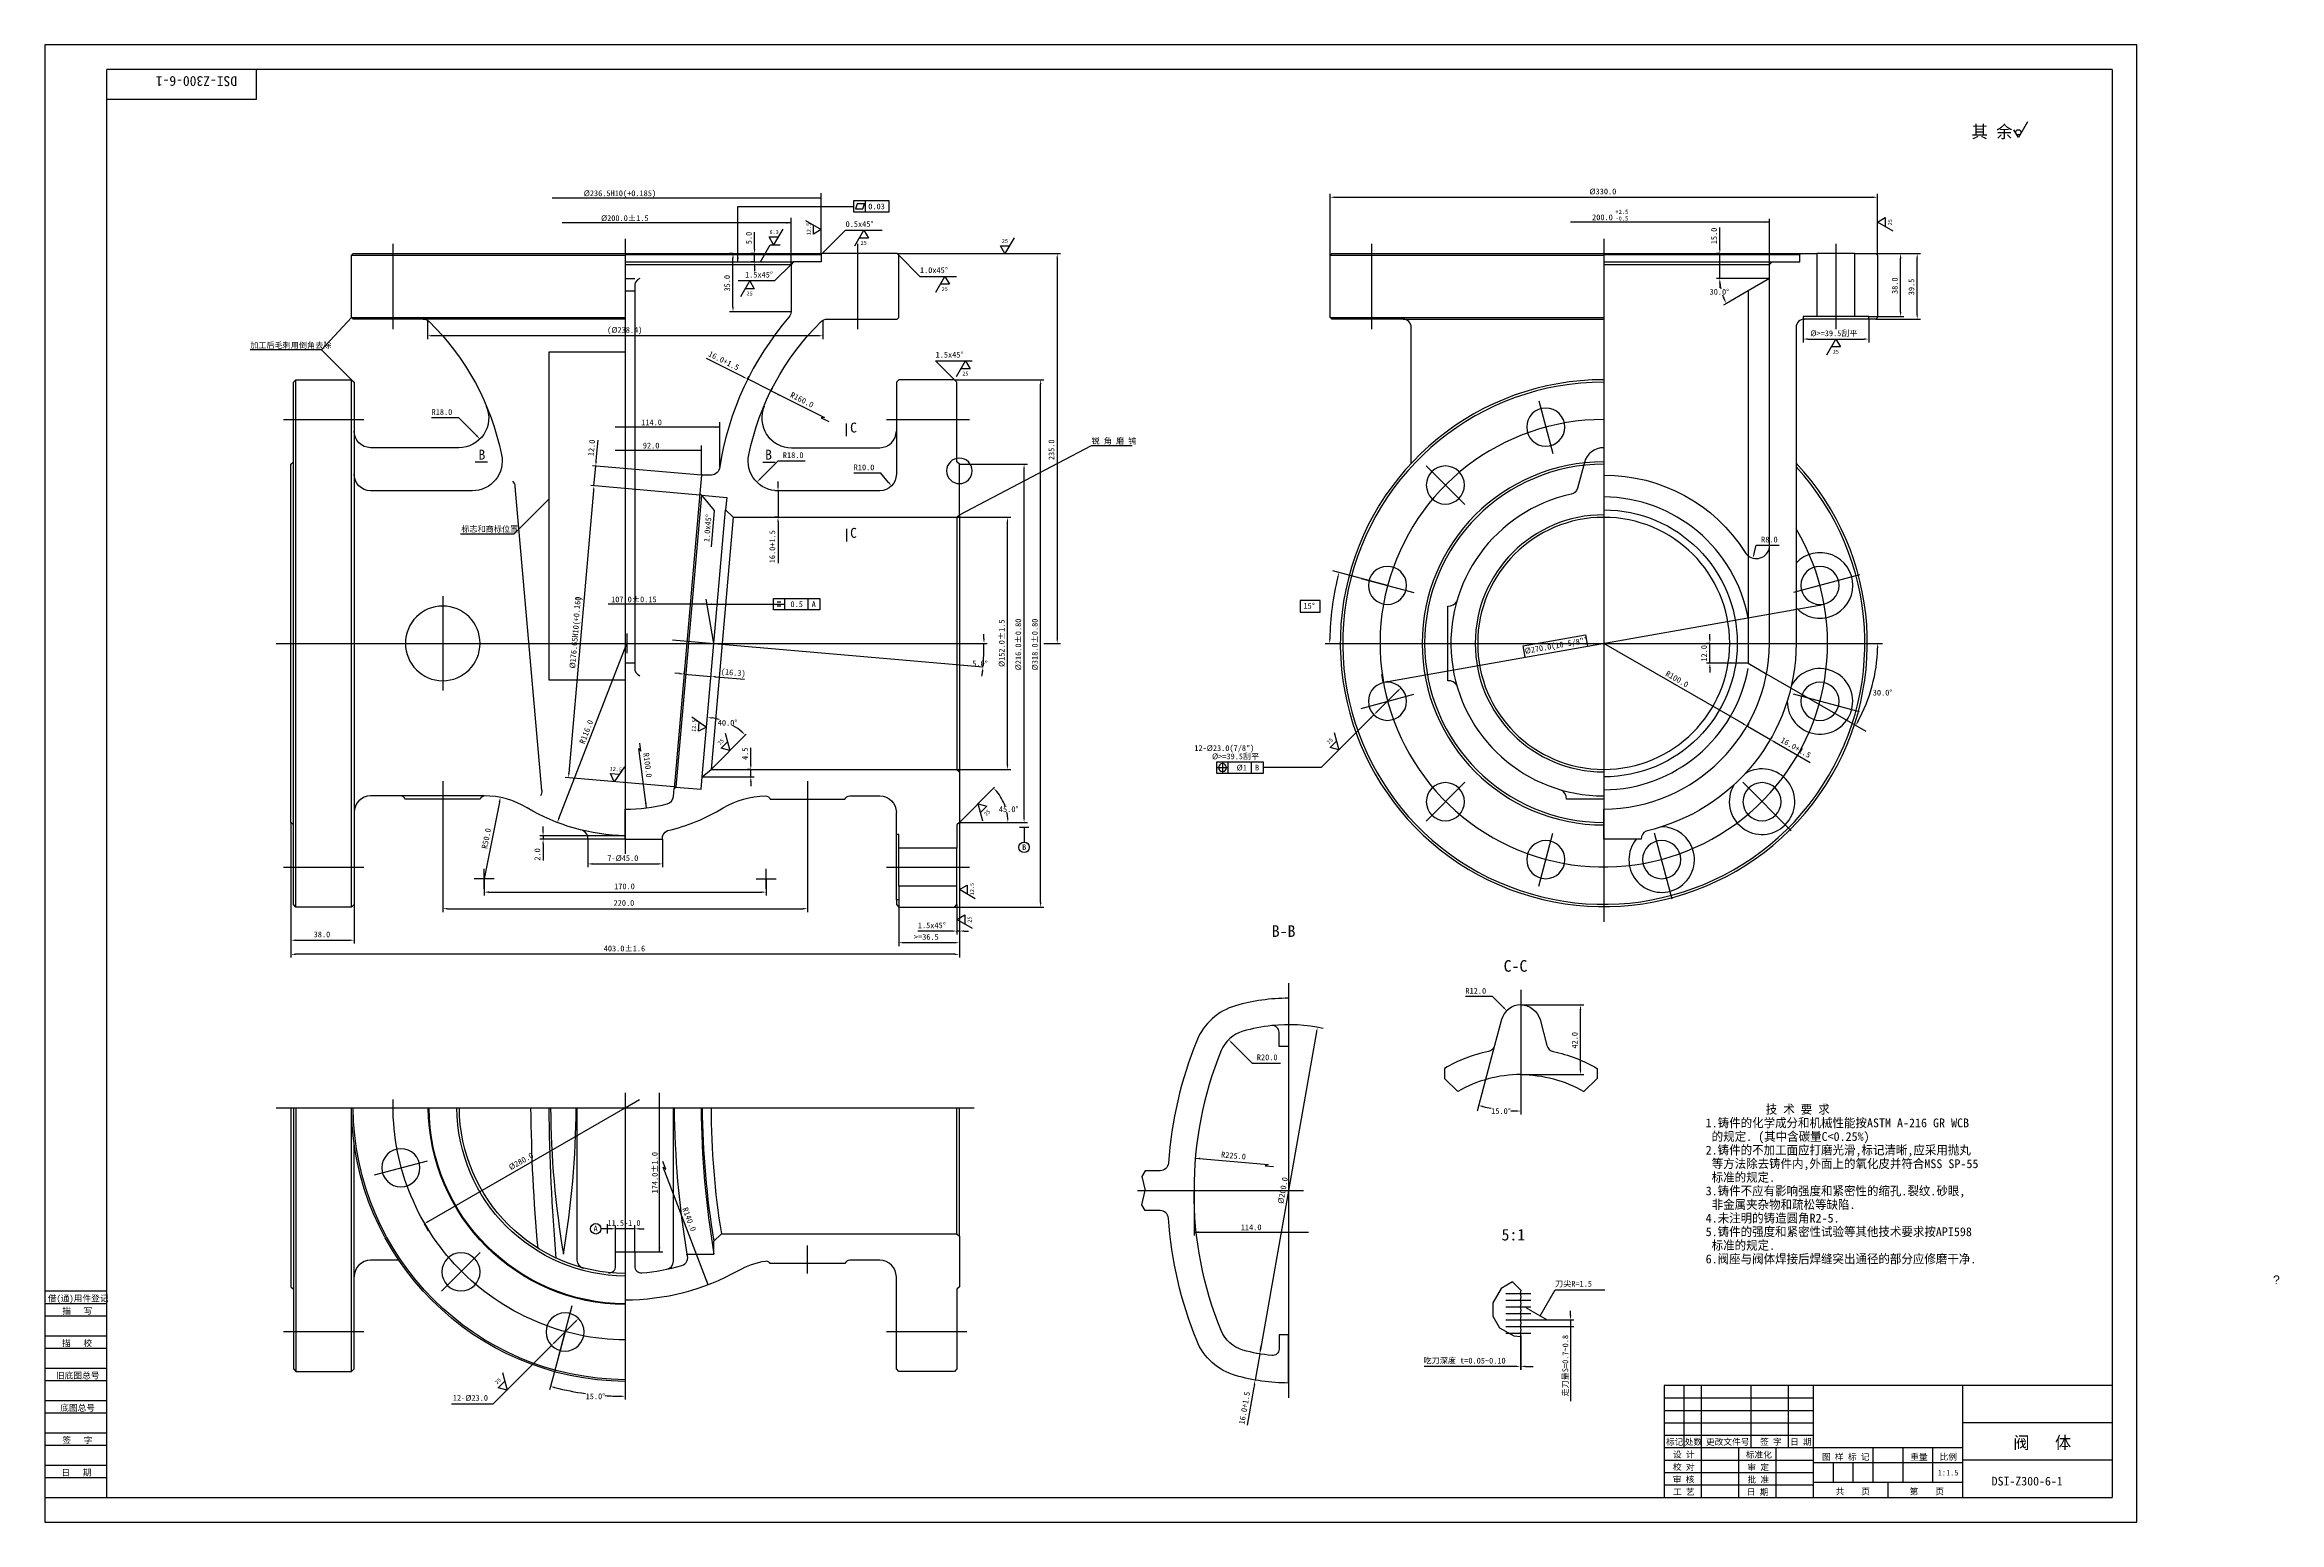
# Model space of a CAD drawing. Header units: metres. Extents: x 0 to 898, y 0 to 594.
import ezdxf

# ---------------------------------------------------------------- set-up
doc = ezdxf.new("R2010")
doc.units = ezdxf.units.M
for name, color, linetype in [('B', 3, 'Continuous'), ('C', 6, 'Continuous'), ('D', 1, 'Continuous'), ('E', 2, 'Continuous'), ('FL', 5, 'Continuous'), ('HA', 5, 'Continuous'), ('T', 7, 'Continuous'), ('TL', 4, 'Continuous')]:
    doc.layers.add(name, color=color, linetype=linetype)

# ---------------------------------------------------------------- blocks, each defined once
blk = doc.blocks.new('PIC5')
for points in [[(-6, 0), (6, 0)], [(2.1, 2.29), (-2.24, 2.29)], [(2.1, -2.35), (-2.34, -2.35)]]:
    blk.add_lwpolyline(points)
blk = doc.blocks.new('PIC20')
blk.add_lwpolyline([(-4.98, -3.04), (4.02, -3.04), (6.02, 2.96), (-2.98, 2.96)], close=True)
blk = doc.blocks.new('PIC1')
for points in [[(-6.4, 0), (6.24, 0)], [(0, 6.28), (0, -6.51)]]:
    blk.add_lwpolyline(points)
blk.add_lwpolyline([(-4.82, 0, 1), (4.82, 0, 1), (-4.82, 0, 1)], format="xyb")
blk = doc.blocks.new('TUKUN1')
at = {"layer": 'FL'}
for p, q in [((841, 594), (0, 594)), ((0, 594), (0, 0)), ((841, 0), (841, 594)), ((0, 83), (25, 83)), ((0, 75), (25, 75)), ((0, 70), (25, 70)), ((0, 62), (25, 62)), ((0, 57), (25, 57)), ((659, 30), (659, 55)), ((666, 10), (666, 55)), ((686, 30), (686, 55)), ((701, 30), (701, 55)), ((0, 49), (25, 49)), ((651, 50), (711, 50)), ((651, 45), (711, 45)), ((0, 44), (25, 44)), ((0, 36), (25, 36)), ((651, 40), (711, 40)), ((0, 31), (25, 31)), ((651, 35), (711, 35)), ((696, 10), (696, 30)), ((0, 23), (25, 23)), ((0, 18), (25, 18)), ((651, 25), (711, 25)), ((651, 20), (711, 20)), ((651, 15), (711, 15)), ((0, 0), (841, 0))]:
    blk.add_line(p, q, dxfattribs=at)
at = {"layer": 'TL'}
for p, q in [((831, 584), (25, 584)), ((25, 10), (25, 584)), ((85, 584), (85, 572)), ((831, 584), (831, 10)), ((85, 572), (25, 572)), ((0, 93), (25, 93)), ((0, 88), (25, 88)), ((831, 55), (651, 55)), ((651, 55), (651, 10)), ((711, 10), (711, 55)), ((771, 10), (771, 55)), ((831, 40), (771, 40)), ((771, 30), (651, 30)), ((681, 10), (681, 30)), ((735, 16), (735, 30)), ((747, 16), (747, 30)), ((759, 16), (759, 30)), ((711, 24), (771, 24)), ((719, 16), (719, 24)), ((727, 16), (727, 24)), ((831, 25), (771, 25)), ((0, 10), (831, 10)), ((771, 16), (711, 16)), ((741, 10), (741, 16))]:
    blk.add_line(p, q, dxfattribs=at)
at = {"layer": 'T'}
for s, p in [('借(通)用件登记', (1.26, 88.76)), ('描   写', (7.09, 83.76)), ('描   校', (6.98, 70.76)), ('旧底图总号', (4.52, 57.76)), ('底图总号', (6.25, 44.76)), ('签   字', (7.1, 31.76)), ('标记', (651.71, 31.07)), ('设 计', (654.5, 25.99)), ('处数', (659.22, 31.07)), ('更改文件号', (667.75, 31.07)), ('标准化', (683.77, 25.93)), ('签 字', (689.53, 31.07)), ('日 期', (701.57, 31.07)), ('图 样 标 记', (714.4, 25.04)), ('重量', (749.88, 25.04)), ('比例', (761.7, 25.04)), ('日   期', (6.72, 18.76)), ('校 对', (654.48, 20.99)), ('审 核', (654.41, 15.99)), ('批 准', (684.46, 15.93)), ('审 定', (684.39, 20.93)), ('工 艺', (654.52, 10.99)), ('日 期', (684.18, 10.93)), ('共    页', (719.91, 11.13)), ('第    页', (749.62, 11.13))]:
    blk.add_text(s, height=2.5, dxfattribs=at).set_placement(p)

msp = doc.modelspace()

# ---------------------------------------------------------------- linework, layer by layer
at = {"layer": 'B'}
for points in [[(626.67, 432, 0.34), (618.94, 426.07), (616.15, 415.66, -0.28), (613.64, 413.27, 0.9), (626.67, 292, 0.9)], [(684.67, 388.59, 0.63), (693.33, 392.75, 0.63)], [(567.74, 336.33, 0.27), (564, 338.33), (564, 368.33, 0.27), (567.74, 370.33, 0.27)], [(626.67, 290.67), (611.67, 290.67, 0.27), (609.67, 294.4, 0.27)]]:
    msp.add_lwpolyline(points, format="xyb", dxfattribs=at)
at = {"layer": 'C'}
for p, q in [((140, 514), (140, 479.67)), ((233.33, 516), (233.33, 268.67)), ((326.67, 514), (326.67, 479.67)), ((533.33, 514), (533.33, 479.67)), ((626.67, 516), (626.67, 241.33)), ((96, 443.33), (128.33, 443.33)), ((338.33, 443.33), (371.67, 443.33)), ((160, 372.33), (160, 334.33)), ((93, 353.33), (373.67, 353.33)), ((514.67, 353.33), (738.67, 353.33)), ((160, 298), (160, 286.67)), ((306.67, 298), (306.67, 286.67)), ((96, 263.33), (128.33, 263.33)), ((176.67, 254.67), (176.67, 262.67)), ((290, 254.67), (290, 262.67)), ((338.33, 263.33), (371.67, 263.33)), ((180.67, 258.67), (172.67, 258.67)), ((286, 258.67), (294, 258.67)), ((500, 216.67), (500, 50)), ((593.33, 214), (593.33, 180)), ((233.33, 172.67), (233.33, 50.67)), ((93, 166.67), (373.67, 166.67)), ((439.33, 133.33), (445.33, 133.33)), ((445.33, 133.33), (506, 133.33)), ((306.67, 100), (306.67, 111.33)), ((96, 76.67), (128.33, 76.67)), ((338.33, 76.67), (370.67, 76.67))]:
    msp.add_line(p, q, dxfattribs=at)
for points in [[(720, 514), (720, 479.67)], [(600.53, 450.89), (606.22, 429.64)], [(555.25, 424.75), (570.81, 409.19)], [(529.11, 379.47), (550.36, 373.78)], [(729.54, 380.9), (702.97, 373.78)], [(229.99, 353.33), (237.99, 353.33)], [(233.99, 357.33), (233.99, 349.33)], [(252.4, 354.79), (269, 353.33)], [(529.11, 327.19), (550.36, 332.89)], [(729.54, 325.77), (702.97, 332.89)], [(555.25, 281.92), (570.81, 297.47)], [(701.97, 278.03), (682.53, 297.47)], [(600.53, 255.77), (606.22, 277.03)], [(654.23, 250.46), (647.11, 277.03)], [(132.56, 139.66), (153.81, 145.36)], [(159.56, 92.89), (175.11, 108.45)], [(587.33, 92), (597.33, 92)], [(206.33, 65.89), (212.02, 87.14)], [(587.33, 89.33), (597.33, 89.33)], [(587.33, 86.67), (597.33, 86.67)], [(587.33, 84), (597.33, 84)], [(587.33, 81.33), (597.33, 81.33)], [(587.33, 78.67), (597.33, 78.67)], [(587.33, 76), (597.33, 76)]]:
    msp.add_lwpolyline(points, dxfattribs=at)
for points in [[(626.67, 443.33, 3.78), (704, 399.37, 3.78)], [(233.33, 73.33, -0.42), (140.06, 169.92, -0.42)]]:
    msp.add_lwpolyline(points, format="xyb", dxfattribs=at)
at = {"layer": 'D'}
for p, q in [((793.33, 556.67), (791.51, 559.82)), ((796.98, 562.98), (793.33, 556.67)), ((312.17, 532.33), (204, 532.33)), ((325.26, 526.67), (325.26, 531.33)), ((325.26, 531.33), (339.26, 531.33)), ((329.93, 526.67), (329.93, 531.33)), ((339.26, 531.33), (339.26, 526.67)), ((516.67, 509.33), (516.67, 534)), ((518.53, 532.67), (734.8, 532.67)), ((736.67, 509.33), (736.67, 534)), ((300, 522.33), (208, 522.33)), ((278.67, 506.67), (278.67, 529)), ((278.67, 529), (325.26, 529)), ((305.86, 523.31), (312.17, 519.67)), ((309.01, 517.85), (309.01, 521.49)), ((339.26, 526.67), (325.26, 526.67)), ((693.33, 522.67), (613.33, 522.67)), ((736.67, 522.67), (739.82, 524.49)), ((742.98, 519.02), (736.67, 522.67)), ((739.82, 524.49), (739.82, 520.85)), ((285.33, 513.73), (285.33, 518.68)), ((285.33, 511.87), (285.33, 513.73)), ((293, 513.59), (291.18, 516.75)), ((291.18, 516.75), (294.82, 516.75)), ((296.64, 519.9), (293, 513.59)), ((312.17, 519.67), (309.01, 517.85)), ((325.62, 513.12), (329.26, 519.43)), ((331.08, 516.27), (327.44, 516.27)), ((329.26, 519.43), (331.08, 516.27)), ((386, 510), (384.18, 513.15)), ((384.18, 513.15), (387.82, 513.15)), ((389.64, 516.31), (386, 510)), ((673.33, 513.73), (673.33, 520.46)), ((673.33, 511.87), (673.33, 513.73)), ((276.67, 510), (275.33, 510)), ((276.67, 488.53), (276.67, 508.13)), ((285.33, 510), (284, 510)), ((285.33, 506.67), (284, 506.67)), ((285.33, 506.67), (285.33, 510)), ((285.33, 504.8), (285.33, 502.93)), ((342.67, 510), (408.33, 510)), ((407, 508.13), (407, 355.2)), ((673.33, 510), (672, 510)), ((673.33, 500), (673.33, 510)), ((736, 510), (747.33, 510)), ((736, 510), (754, 510)), ((746, 486.53), (746, 508.13)), ((752.67, 485.53), (752.67, 508.13)), ((279.76, 492.76), (283.4, 499.07)), ((285.22, 495.91), (281.58, 495.91)), ((283.4, 499.07), (285.22, 495.91)), ((358.18, 494.54), (361.82, 500.85)), ((363.64, 497.69), (360, 497.69)), ((361.82, 500.85), (363.64, 497.69)), ((673.33, 500), (671.96, 500)), ((673.33, 500), (672, 500)), ((673.33, 498.13), (673.33, 496.27)), ((300, 486.67), (275.33, 486.67)), ((676.01, 490), (674.82, 489.31)), ((153.86, 483.22), (153.86, 475.67)), ((310.94, 477), (155.72, 477)), ((312.81, 483.22), (312.81, 475.67)), ((706.83, 483.67), (706.83, 474.33)), ((733.17, 484.67), (747.33, 484.67)), ((733.17, 483.67), (733.17, 474.33)), ((736, 483.67), (754, 483.67)), ((279.13, 461.29), (265.96, 467.87)), ((708.7, 475.67), (731.3, 475.67)), ((716.36, 469.36), (720, 475.67)), ((721.82, 472.51), (718.18, 472.51)), ((720, 475.67), (721.82, 472.51)), ((280.8, 460.45), (279.13, 461.29)), ((282.47, 459.62), (283.07, 460.81)), ((292.01, 454.84), (282.47, 459.62)), ((365.67, 459.33), (401.67, 459.33)), ((366.48, 460.57), (370.12, 466.88)), ((371.95, 463.72), (368.3, 463.72)), ((370.12, 466.88), (371.95, 463.72)), ((292.01, 454.84), (292.61, 456.04)), ((292.01, 454.84), (313.48, 444.11)), ((293.68, 454.01), (295.35, 453.17)), ((400.33, 249.2), (400.33, 457.47)), ((164.58, 444), (155.52, 444)), ((166.45, 444), (164.58, 444)), ((173.61, 436.83), (166.45, 444)), ((271.33, 440.24), (229.33, 440.24)), ((313.48, 444.11), (312.15, 444.03)), ((312.15, 444.03), (315.13, 442.54)), ((221.82, 428.35), (222.41, 435.05)), ((264, 420.91), (220.17, 424.74)), ((220.8, 416.66), (221.5, 424.63)), ((221.66, 426.49), (221.82, 428.35)), ((264, 430.91), (229.33, 430.91)), ((287.62, 419.5), (294.78, 426.67)), ((294.78, 426.67), (296.65, 426.67)), ((296.65, 426.67), (305.71, 426.67)), ((367.67, 425.33), (395, 425.33)), ((393.67, 283.2), (393.67, 423.47)), ((220.64, 414.8), (210.7, 301.2)), ((263.3, 412.94), (219.47, 416.77)), ((263.3, 412.94), (219.47, 416.77)), ((220.64, 414.8), (220.47, 412.94)), ((294.78, 414.67), (293.45, 414.67)), ((294.78, 416.53), (294.78, 418.4)), ((294.78, 414.67), (294.78, 404)), ((334.26, 421.76), (325.2, 421.76)), ((336.13, 421.76), (334.26, 421.76)), ((339.19, 418.06), (336.13, 421.76)), ((294.78, 404), (293.45, 404)), ((294.78, 402.13), (294.78, 400.27)), ((294.78, 400.27), (294.78, 385.54)), ((366.67, 404), (388.33, 404)), ((387, 304.53), (387, 402.13)), ((687.1, 389.41), (688, 392.75)), ((688, 392.75), (689.87, 392.75)), ((689.87, 392.75), (697.15, 392.75)), ((266.22, 369.09), (226.55, 369.09)), ((266.22, 369.09), (268.55, 369.09)), ((268.55, 369.09), (292.89, 369.09)), ((292.89, 366.76), (292.89, 371.42)), ((292.89, 371.42), (311.55, 371.42)), ((297.55, 366.76), (297.55, 371.42)), ((306.89, 366.76), (306.89, 371.42)), ((311.55, 371.42), (311.55, 366.76)), ((539.87, 338.03), (713.46, 368.64)), ((311.55, 366.76), (292.89, 366.76)), ((206.7, 282.97), (233.99, 353.33)), ((373.67, 353.33), (378.89, 353.33)), ((401.67, 353.33), (408.33, 353.33)), ((682.79, 320.93), (626.67, 353.33)), ((669.33, 353.33), (668, 353.33)), ((669.33, 355.2), (669.33, 357.07)), ((669.33, 345.33), (669.33, 353.33)), ((257.01, 341), (257.12, 342.33)), ((267.84, 340.05), (267.95, 341.38)), ((684.67, 345.33), (668, 345.33)), ((669.33, 343.47), (669.33, 341.6)), ((255.15, 341.16), (253.29, 341.32)), ((257.01, 341), (267.84, 340.05)), ((269.7, 339.89), (271.56, 339.73)), ((271.56, 339.73), (281.25, 338.88)), ((543.83, 334.14), (535.63, 325.94)), ((260.08, 323.77), (266.05, 319.59)), ((534.31, 324.62), (513.1, 303.41)), ((262.75, 318.05), (263.06, 321.68)), ((266.05, 319.59), (262.75, 318.05)), ((273.49, 317.25), (275.37, 310.21)), ((518.28, 317.51), (520.17, 310.48)), ((682.79, 320.93), (681.17, 321.87)), ((684.4, 320), (685.07, 321.15)), ((684.4, 320), (693.64, 314.67)), ((693.64, 314.67), (694.31, 315.82)), ((241.85, 287.21), (238.78, 311.02)), ((238.78, 311.02), (239.59, 309.96)), ((239.59, 309.96), (239.17, 313.26)), ((271.85, 311.15), (274.43, 313.73)), ((275.37, 310.21), (271.85, 311.15)), ((283.83, 306.4), (283.83, 311.35)), ((283.83, 304.53), (283.83, 306.4)), ((471.1, 301.07), (471.1, 305.74)), ((471.1, 305.74), (489.77, 305.74)), ((475.77, 301.07), (475.77, 305.74)), ((485.1, 301.07), (485.1, 305.74)), ((489.77, 305.74), (489.77, 301.07)), ((516.65, 311.42), (519.23, 313.99)), ((520.17, 310.48), (516.65, 311.42)), ((695.26, 313.73), (696.87, 312.8)), ((696.87, 312.8), (709.63, 305.44)), ((253.04, 295.62), (209.21, 299.46)), ((228.91, 297.73), (227.37, 301.03)), ((227.37, 301.03), (231, 300.72)), ((233.09, 303.7), (228.91, 297.73)), ((264.3, 299.67), (285.16, 299.67)), ((283.83, 302.67), (282.5, 302.67)), ((283.83, 299.67), (283.83, 302.67)), ((283.83, 297.8), (283.83, 295.93)), ((366.67, 302.67), (388.33, 302.67)), ((489.77, 301.07), (471.1, 301.07)), ((513.1, 303.41), (489.77, 303.41)), ((160, 290.67), (160, 245.33)), ((182.78, 289.53), (176.67, 258.67)), ((306.67, 290.67), (306.67, 245.33)), ((377.09, 281.84), (375.21, 288.88)), ((375.21, 288.88), (378.73, 287.93)), ((378.73, 287.93), (376.15, 285.36)), ((99, 281.33), (99, 232.67)), ((99, 281.33), (99, 227)), ((200.33, 277.87), (200.33, 279.73)), ((367.67, 281.33), (367.67, 236.33)), ((367.67, 281.33), (367.67, 231.67)), ((367.67, 281.33), (367.67, 227)), ((367.67, 281.33), (395, 281.33)), ((233.33, 276), (199, 276)), ((218.33, 274.67), (199, 274.67)), ((200.33, 276), (200.33, 274.67)), ((200.33, 272.8), (200.33, 270.93)), ((200.33, 270.93), (200.33, 265.98)), ((218.33, 274.67), (218.33, 263.33)), ((248.33, 274.67), (248.33, 263.33)), ((220.2, 264.67), (246.47, 264.67)), ((176.67, 258.67), (176.67, 252)), ((178.53, 253.33), (288.13, 253.33)), ((290, 258.67), (290, 252)), ((367.67, 254.33), (370.82, 256.15)), ((373.98, 250.69), (367.67, 254.33)), ((370.82, 256.15), (370.82, 252.51)), ((124.33, 248.33), (124.33, 232.67)), ((161.87, 246.67), (304.8, 246.67)), ((343.33, 250.17), (343.33, 231.67)), ((365.67, 247.33), (401.67, 247.33)), ((366.67, 248.33), (366.67, 236.33)), ((366.67, 242.33), (369.82, 244.15)), ((369.82, 244.15), (369.82, 240.51)), ((100.87, 234), (122.47, 234)), ((362.93, 237.67), (350.98, 237.67)), ((364.8, 237.67), (362.93, 237.67)), ((372.98, 238.69), (366.67, 242.33)), ((367.67, 237.67), (366.67, 237.67)), ((369.53, 237.67), (371.4, 237.67)), ((365.8, 228.33), (100.87, 228.33)), ((365.8, 233), (345.2, 233)), ((580.15, 211.31), (571.09, 211.31)), ((582.02, 211.31), (580.15, 211.31)), ((586.36, 206.98), (582.02, 211.31)), ((593.33, 208), (618.67, 208)), ((617.33, 181.87), (617.33, 206.13)), ((477.21, 192.71), (485.32, 184.61)), ((511.25, 197.15), (488.75, 69.52)), ((582.82, 191.66), (575.74, 165.26)), ((485.32, 184.61), (487.18, 184.61)), ((487.18, 184.61), (496.69, 184.61)), ((593.33, 180), (593.33, 165.33)), ((593.33, 180), (618.67, 180)), ((247.17, 108.67), (247.17, 172.67)), ((154.12, 120.93), (233.33, 166.67)), ((593.33, 165.33), (593.33, 164)), ((249.63, 141.98), (248.44, 145.1)), ((462.57, 146.41), (491.79, 143.85)), ((491.79, 143.85), (490.58, 143.29)), ((266.71, 95.51), (248.59, 142.82)), ((248.59, 142.82), (249.63, 141.98)), ((490.58, 143.29), (493.9, 143)), ((227.63, 118), (225.77, 118)), ((229.5, 108.67), (229.5, 119.33)), ((237.17, 118), (229.5, 118)), ((237.17, 108.67), (237.17, 119.33)), ((239.03, 118), (240.9, 118)), ((462, 116.67), (508, 116.67)), ((596.38, 85.73), (604, 81.33)), ((597.33, 81.33), (614.67, 81.33)), ((604, 81.33), (605.87, 81.33)), ((605.87, 81.33), (605.93, 81.33)), ((613.33, 83.2), (613.33, 85.07)), ((613.33, 81.33), (613.33, 78.67)), ((205.08, 72.41), (213.28, 80.61)), ((593.15, 76), (593.15, 61.33)), ((593.33, 74.67), (593.33, 61.33)), ((597.33, 78.67), (614.67, 78.67)), ((613.33, 76.8), (613.33, 74.93)), ((613.33, 74.93), (613.33, 74.87)), ((488.42, 67.68), (486.57, 57.17)), ((488.42, 67.68), (487.11, 67.91)), ((488.75, 69.52), (489.07, 71.36)), ((182.32, 54.12), (184.9, 56.7)), ((185.84, 53.18), (182.32, 54.12)), ((183.96, 60.22), (185.84, 53.18)), ((203.31, 54.62), (202.96, 53.32)), ((486.57, 57.17), (485.26, 57.41)), ((486.25, 55.34), (485.92, 53.5)), ((589.15, 62.67), (554.55, 62.67)), ((591.29, 62.67), (589.15, 62.67)), ((591.29, 62.67), (589.42, 62.67)), ((593.15, 62.67), (593.33, 62.67)), ((595.2, 62.67), (597.07, 62.67)), ((597.07, 62.67), (598.35, 62.67)), ((233.33, 50.67), (233.33, 49.33)), ((485.92, 53.5), (483.37, 39))]:
    msp.add_line(p, q, dxfattribs=at)
for points in [[(312.17, 509.67), (312.17, 534.33)], [(300, 505.67), (300, 524.33)], [(693.33, 500), (693.33, 524)], [(287.67, 506.67), (291.67, 513.59), (295.67, 513.59)], [(312.5, 510), (321.93, 519.43), (336.59, 519.43)], [(300, 505.67), (293.4, 499.07), (278.73, 499.07)], [(343.33, 509.33), (351.82, 500.85), (366.49, 500.85)], [(693.33, 500), (673.33, 500)], [(684.67, 495), (676.01, 490)], [(123.33, 484.33), (111.33, 471.33)], [(123.33, 459.33), (111.33, 471.33), (82.54, 471.33)], [(365.67, 459.33), (358.12, 466.88), (372.79, 466.88)], [(271.33, 424.24), (271.33, 442.24)], [(322.33, 436.67), (322.33, 441.67)], [(264, 420.91), (264, 432.91)], [(367.67, 405), (420.79, 432.88), (437.12, 432.88)], [(178, 426.24), (173, 426.24)], [(288.67, 426.24), (293.67, 426.24)], [(202.67, 411.33), (188.52, 397.19), (167.2, 397.19)], [(263.97, 412.88), (269.11, 406.75), (267.83, 392.14)], [(322.33, 399.33), (322.33, 394.33)], [(539.73, 376.63), (517.84, 382.49)], [(269, 353.33), (265.87, 371.06)], [(504.67, 365.91), (512.67, 365.91), (512.67, 370.58), (504.67, 370.58), (504.67, 365.91)], [(269, 353.33), (377.25, 343.86)], [(595.15, 347.78), (594.34, 352.37), (619.29, 356.77), (620.1, 352.18)], [(692.18, 340.99), (732.02, 317.99)], [(267.83, 302.67), (281.97, 316.81)], [(367.67, 281.33), (381.81, 295.48)], [(367.67, 281.33), (387.67, 281.33)], [(395.53, 279.33), (391.8, 279.33)], [(393.67, 279.33), (393.67, 273.43)], [(233.33, 166.67), (239.11, 170)], [(462, 133.33), (462, 115.33)], [(226.17, 118), (223.6, 118)], [(226.17, 116.13), (226.17, 119.87)], [(237.17, 108.67), (248.5, 108.67)], [(601.11, 83), (607.11, 93.39), (627.11, 93.39)], [(209.18, 76.51), (203.31, 54.62)], [(613.33, 78.67), (613.33, 48.67)], [(203.76, 71.09), (180.19, 47.52), (163.52, 47.52)]]:
    msp.add_lwpolyline(points, dxfattribs=at)
for points in [[(538.03, 337.7, -0.01), (537.54, 340.81, -0.01)], [(513.86, 198.54, 0.08), (493.23, 199.66, 0.08)], [(152.5, 120, 0.01), (154.18, 117.21, 0.01)]]:
    msp.add_lwpolyline(points, format="xyb", dxfattribs=at)
for centre, radius in [((793.33, 558.77), 1.05), ((393.67, 271.33), 2.1), ((221.5, 118), 2.1)]:
    msp.add_circle(centre, radius, dxfattribs=at)
for centre, radius, start, end in [((693.33, 500), 20.04, 185.34, 191.82), ((693.33, 500), 20.04, 199.1, 204.66), ((626.67, 353.33), 110.13, 165.97, 179.03), ((269, 353.33), 108.56, 355, 0), ((269, 353.33), 108.56, 0.99, 1.97), ((670.81, 353.33), 66, 331.62, 358.38), ((269, 353.33), 108.56, 353.03, 354.01), ((264.25, 299.09), 24.59, 73.66, 80.65), ((264.25, 299.09), 24.59, 49.35, 59.3), ((367.67, 281.33), 19.52, 19.64, 39.52), ((367.67, 281.33), 19.52, 5.48, 12.15), ((593.33, 230.91), 65.58, 256.63, 259.5), ((593.33, 230.91), 65.58, 266.46, 268.37), ((233.33, 166.67), 116.01, 255.92, 262.1), ((233.33, 166.67), 116.01, 266.02, 269.08)]:
    msp.add_arc(centre, radius, start, end, dxfattribs=at)
for points in [[(310.25, 532.03), (312.17, 532.33), (310.25, 532.64)], [(518.53, 532.98), (518.53, 532.36), (516.67, 532.67)], [(734.8, 532.98), (734.8, 532.36), (736.67, 532.67)], [(298.08, 522.03), (300, 522.33), (298.08, 522.64)], [(691.41, 522.36), (693.33, 522.67), (691.41, 522.97)], [(276.36, 508.13), (276.98, 508.13), (276.67, 510)], [(278.36, 508.53), (278.98, 508.53), (278.67, 506.67)], [(285.02, 511.87), (285.64, 511.87), (285.33, 510)], [(285.02, 504.8), (285.64, 504.8), (285.33, 506.67)], [(406.69, 508.13), (407.31, 508.13), (407, 510)], [(673.02, 511.87), (673.64, 511.87), (673.33, 510)], [(745.69, 508.13), (746.31, 508.13), (746, 510)], [(752.36, 508.13), (752.98, 508.13), (752.67, 510)], [(673.02, 498.13), (673.64, 498.13), (673.33, 500)], [(673.07, 498.12), (673.69, 498.15), (673.29, 500)], [(276.36, 488.53), (276.98, 488.53), (276.67, 486.67)], [(675.39, 491.78), (674.84, 491.49), (675.97, 489.98)], [(745.69, 486.53), (746.31, 486.53), (746, 484.67)], [(752.36, 485.53), (752.98, 485.53), (752.67, 483.67)], [(155.72, 477.31), (155.72, 476.69), (153.86, 477)], [(310.94, 477.31), (310.94, 476.69), (312.81, 477)], [(708.7, 475.98), (708.7, 475.36), (706.83, 475.67)], [(731.3, 475.98), (731.3, 475.36), (733.17, 475.67)], [(280.94, 460.73), (280.66, 460.17), (282.47, 459.62)], [(400.02, 457.47), (400.64, 457.47), (400.33, 459.33)], [(293.82, 454.29), (293.54, 453.73), (292.01, 454.84)], [(293.82, 454.29), (293.54, 453.73), (292.01, 454.84)], [(269.41, 439.94), (271.33, 440.24), (269.41, 440.55)], [(173.83, 437.05), (173.39, 436.61), (174.93, 435.51)], [(262.08, 430.61), (264, 430.91), (262.08, 431.21)], [(221.35, 426.51), (221.97, 426.46), (221.5, 424.63)], [(393.36, 423.47), (393.98, 423.47), (393.67, 425.33)], [(220.33, 414.83), (220.95, 414.77), (220.8, 416.66)], [(220.33, 414.83), (220.95, 414.77), (220.8, 416.66)], [(287.84, 419.28), (287.4, 419.72), (286.3, 418.18)], [(294.47, 416.53), (295.09, 416.53), (294.78, 414.67)], [(339.43, 418.26), (338.95, 417.86), (340.38, 416.62)], [(294.47, 402.13), (295.09, 402.13), (294.78, 404)], [(386.69, 402.13), (387.31, 402.13), (387, 404)], [(687.4, 389.33), (686.8, 389.49), (686.62, 387.6)], [(519.52, 380.11), (520.12, 379.95), (520.29, 381.84)], [(264.3, 368.79), (266.22, 369.09), (264.3, 369.39)], [(268.09, 369.4), (268.09, 368.78), (266.22, 369.09)], [(713.52, 368.33), (713.41, 368.94), (715.3, 368.96)], [(377.85, 355.2), (377.23, 355.2), (377.56, 353.33)], [(406.69, 355.2), (407.31, 355.2), (407, 353.33)], [(516.86, 355.2), (516.24, 355.2), (516.54, 353.33)], [(669.02, 355.2), (669.64, 355.2), (669.33, 353.33)], [(736.47, 351.47), (737.09, 351.46), (736.81, 353.33)], [(255.18, 341.47), (255.12, 340.85), (257.01, 341)], [(376.66, 342.04), (377.28, 341.98), (377.15, 343.87)], [(669.02, 343.47), (669.64, 343.47), (669.33, 345.33)], [(269.72, 340.2), (269.67, 339.58), (267.84, 340.05)], [(539.93, 337.72), (539.82, 338.34), (538.03, 337.7)], [(544.05, 333.92), (543.61, 334.36), (545.15, 335.46)], [(268.21, 323.05), (268.29, 323.66), (266.4, 323.59)], [(533.21, 323.08), (532.77, 323.52), (534.31, 324.62)], [(535.85, 325.72), (535.41, 326.16), (534.31, 324.62)], [(280.48, 317.98), (280.06, 317.52), (281.64, 316.48)], [(682.63, 320.66), (682.94, 321.2), (684.4, 320)], [(682.94, 321.2), (682.63, 320.66), (684.4, 320)], [(695.41, 314), (695.1, 313.46), (693.64, 314.67)], [(729.15, 321.81), (728.6, 322.12), (727.97, 320.33)], [(210.39, 301.23), (211.01, 301.17), (210.53, 299.34)], [(283.52, 304.53), (284.14, 304.53), (283.83, 302.67)], [(283.52, 297.8), (284.14, 297.8), (283.83, 299.67)], [(386.69, 304.53), (387.31, 304.53), (387, 302.67)], [(183.08, 289.47), (182.47, 289.59), (183.14, 291.37)], [(241.3, 289.02), (241.92, 289.1), (241.85, 287.21)], [(382.49, 293.54), (382.95, 293.96), (381.47, 295.13)], [(206.99, 282.86), (206.41, 283.08), (206.03, 281.23)], [(387.4, 283.21), (386.78, 283.18), (387.18, 281.33)], [(393.36, 283.2), (393.98, 283.2), (393.67, 281.33)], [(200.02, 277.87), (200.64, 277.87), (200.33, 276)], [(200.02, 272.8), (200.64, 272.8), (200.33, 274.67)], [(220.2, 264.98), (220.2, 264.36), (218.33, 264.67)], [(246.47, 264.98), (246.47, 264.36), (248.33, 264.67)], [(178.53, 253.64), (178.53, 253.02), (176.67, 253.33)], [(288.13, 253.64), (288.13, 253.02), (290, 253.33)], [(161.87, 246.98), (161.87, 246.36), (160, 246.67)], [(304.8, 246.98), (304.8, 246.36), (306.67, 246.67)], [(400.02, 249.2), (400.64, 249.2), (400.33, 247.33)], [(100.87, 234.31), (100.87, 233.69), (99, 234)], [(122.47, 234.31), (122.47, 233.69), (124.33, 234)], [(364.8, 237.98), (364.8, 237.36), (366.67, 237.67)], [(369.53, 237.98), (369.53, 237.36), (367.67, 237.67)], [(100.87, 228.64), (100.87, 228.02), (99, 228.33)], [(345.2, 233.31), (345.2, 232.69), (343.33, 233)], [(365.8, 233.31), (365.8, 232.69), (367.67, 233)], [(365.8, 228.64), (365.8, 228.02), (367.67, 228.33)], [(586.58, 207.2), (586.14, 206.76), (587.68, 205.66)], [(617.02, 206.13), (617.64, 206.13), (617.33, 208)], [(511.56, 197.09), (510.95, 197.2), (511.58, 198.99)], [(476.99, 192.49), (477.43, 192.93), (475.89, 194.03)], [(617.02, 181.87), (617.64, 181.87), (617.33, 180)], [(578.09, 166.81), (578.25, 167.41), (576.36, 167.56)], [(591.47, 165.67), (591.46, 165.05), (593.33, 165.33)], [(464.46, 146.55), (464.4, 145.93), (462.57, 146.41)], [(154.28, 120.66), (153.97, 121.2), (152.5, 120)], [(227.63, 118.31), (227.63, 117.69), (229.5, 118)], [(239.03, 118.31), (239.03, 117.69), (237.17, 118)], [(463.92, 116.97), (462, 116.67), (463.92, 116.36)], [(246.86, 110.59), (247.17, 108.67), (247.47, 110.59)], [(265.76, 97.14), (266.34, 97.36), (266.71, 95.51)], [(213.5, 80.39), (213.06, 80.83), (214.6, 81.93)], [(596.22, 85.46), (596.53, 86), (594.76, 86.67)], [(613.02, 83.2), (613.64, 83.2), (613.33, 81.33)], [(205.3, 72.19), (204.86, 72.63), (203.76, 71.09)], [(613.02, 76.8), (613.64, 76.8), (613.33, 78.67)], [(489.05, 69.46), (488.44, 69.57), (488.42, 67.68)], [(488.44, 69.57), (489.05, 69.46), (488.42, 67.68)], [(591.29, 62.98), (591.29, 62.36), (593.15, 62.67)], [(591.29, 62.98), (591.29, 62.36), (593.15, 62.67)], [(595.2, 62.98), (595.2, 62.36), (593.33, 62.67)], [(205.04, 53.84), (205.19, 54.44), (203.31, 54.61)], [(485.94, 55.39), (486.55, 55.28), (486.57, 57.17)], [(231.47, 50.99), (231.46, 50.36), (233.33, 50.66)]]:
    msp.add_solid(points, dxfattribs=at)
at = {"layer": 'E'}
msp.add_lwpolyline([(233.33, 470.33), (202.67, 470.33), (202.67, 338.67), (233.33, 338.67)], dxfattribs=at)
at = {"layer": 'FL'}
msp.add_lwpolyline([(372.8, 422.67, 1), (362.53, 422.67, 1)], format="xyb", close=True, dxfattribs=at)
at = {"layer": 'HA'}
for points in [[(233.33, 274.67), (233.33, 286.67)], [(626.67, 274.67), (626.67, 286.67)], [(500, 210.67), (500, 191.33)], [(562.67, 182.45), (562.67, 178.45), (568, 173.21)], [(624, 182.45), (624, 178.45), (618.67, 173.21)], [(442.39, 141.33), (441.06, 139.02), (442.39, 133.33)], [(442.39, 125.33), (441.06, 127.64), (442.39, 133.33)], [(233.33, 108.67), (233.33, 89.33)], [(590.03, 96.63), (585.41, 93.97), (582.08, 88.19), (582.08, 82.86), (584.75, 78.24), (590.52, 74.91), (593.33, 74.67)], [(500, 56), (500, 75.33)]]:
    msp.add_lwpolyline(points, dxfattribs=at)
at = {"layer": 'TL'}
for points in [[(233.33, 483.67), (124, 483.67), (123.33, 484.33), (123.33, 509.33), (124, 510), (312.5, 510)], [(123.33, 509.33), (233.33, 509.33)], [(233.33, 509.67), (312.17, 509.67)], [(233.33, 506.67), (301, 506.67)], [(233.33, 505.67), (300, 505.67)], [(516.67, 509.33), (626.67, 509.33)], [(626.67, 509.67), (705.5, 509.67)], [(626.67, 506.67), (705.5, 506.67)], [(626.67, 505.67), (693.33, 505.67)], [(727.67, 510), (712.33, 510)], [(727.67, 510), (736, 510), (736.67, 509.33), (736.67, 484.33), (736, 483.67), (733.17, 483.67), (733.17, 484.67), (727.67, 484.67), (727.67, 510)], [(233.33, 500), (237.17, 500)], [(233.33, 495), (237.17, 495)], [(693.33, 500), (684.67, 495), (684.67, 345.33), (692.18, 340.99)], [(123.33, 484.33), (233.33, 484.33)], [(516.67, 484.33), (626.67, 484.33)], [(546, 483.67), (626.67, 483.67)], [(736, 483.67), (706.83, 483.67)], [(727.67, 484.67), (712.33, 484.67)], [(101, 247.33), (100, 248.33), (100, 280.33), (99, 281.33), (99, 425.33), (100, 426.33), (100, 458.33), (101, 459.33), (123.33, 459.33), (124.33, 458.33), (124.33, 248.33), (123.33, 247.33), (101, 247.33)], [(101, 247.33), (101, 459.33)], [(123.33, 247.33), (123.33, 459.33)], [(100, 280.33), (100, 426.33)], [(263.36, 413.6), (252.98, 294.96)], [(263.97, 412.88), (253.7, 295.56)], [(264.3, 299.67), (273.7, 407)], [(367.67, 405), (367.67, 301.67)], [(276.7, 404), (267.83, 302.67)], [(366.67, 404), (366.67, 302.67)], [(237.17, 345.33), (233.33, 345.33)], [(342.33, 250.17), (342.33, 285.33)], [(343.33, 255.67), (343.33, 271)], [(366.67, 255.67), (366.67, 271)], [(365.67, 247.33), (366.67, 248.33), (366.67, 255.67), (343.33, 255.67), (343.33, 250.17), (342.33, 250.17), (342.33, 248.33), (343.33, 247.33), (365.67, 247.33)], [(99, 166.67), (99, 94.67), (100, 93.67)], [(100, 166.67), (100, 61.67), (101, 60.67)], [(101, 166.67), (101, 60.67)], [(123.33, 60.67), (123.33, 166.67)], [(366.67, 116), (366.67, 166.67)], [(367.67, 115), (367.67, 166.67)], [(124.33, 61.67), (124.33, 151.87)], [(101, 60.67), (123.33, 60.67), (124.33, 61.67)]]:
    msp.add_lwpolyline(points, dxfattribs=at)
for points in [[(343.33, 484.33), (343.33, 509.33), (342.67, 510), (312.5, 510), (312.17, 509.67), (312.17, 506.67), (301, 506.67), (300, 505.67), (300, 486.67, -0.18), (299.17, 484.47, 0.14), (271.33, 424.24, -0.37), (268, 420.91), (264, 420.91), (263.36, 413.6), (263.97, 412.88), (274.13, 411.99), (273.7, 407), (276.7, 404), (366.67, 404), (367.67, 405), (367.67, 425.33), (366.67, 426.33), (366.67, 458.33), (365.67, 459.33), (343.33, 459.33), (342.33, 458.33), (342.33, 421.33, -0.41), (335.67, 414.67), (294.78, 414.67, -0.48), (283.04, 429.14, -0.15), (312.13, 482.69, -0.2), (314.48, 483.67), (342.67, 483.67), (343.33, 484.33)], [(549.33, 425.83), (549.33, 480.33, 0.41), (546, 483.67), (517.33, 483.67), (516.67, 484.33), (516.67, 509.33), (517.33, 510), (705.83, 510)], [(626.67, 286.67, 0.41), (693.33, 353.33), (693.33, 505.67), (694.33, 506.67), (705.5, 506.67), (705.5, 509.67), (705.83, 510), (712.33, 510), (712.33, 484.67), (706.83, 484.67), (706.83, 483.67), (707.33, 483.67, 0.41), (704, 480.33), (704, 353.33, -0.35), (643.67, 277.89, 0.27), (641.67, 274.67), (626.67, 274.67)], [(239.17, 500, 0.32), (237.17, 496.67), (237.17, 343.66, 0.32), (239.17, 340.33, 0.32)], [(152.19, 483.67, -0.2), (154.54, 482.69, -0.15), (183.63, 429.14, -0.48), (171.88, 414.67), (131, 414.67, -0.41), (124.33, 421.33, -0.41)], [(626.67, 459.33, 4.82), (704, 425.83, 4.82)], [(626.67, 458.33, 4.76), (704, 424.36, 4.76)], [(177.5, 448.67, -0.54), (166.45, 432), (131, 432, -0.41), (124.33, 438.67, -0.41)], [(289.17, 448.67, 0.54), (300.22, 432), (335.67, 432, 0.41), (342.33, 438.67, 0.41)], [(626.67, 426.33, 1), (626.67, 280.33, 1)], [(626.67, 425.33, 1), (626.67, 281.33, 1)], [(199.84, 294.23), (189.15, 416.43, 0.18), (188.18, 418.49, 0.18)], [(626.67, 420.91, -0.26), (683.51, 389.87, 0.08), (684.67, 388.59, 0.08)], [(626.67, 405, 1), (626.67, 301.67, 1)], [(684.67, 363.49, 0.36), (626.67, 412.22, 0.36)], [(626.67, 407, -1), (626.67, 299.67, -1)], [(704, 367.62, 2.53), (704, 385.64, 2.53)], [(626.67, 294.45, 0.36), (684.67, 343.17, 0.36)], [(700.43, 330.12, 7.78), (702.16, 336.55, 7.78)], [(233.33, 286.67, 0.06), (250.23, 288.84, 0.32), (252.7, 291.78), (252.98, 294.96), (253.7, 295.56), (263.87, 294.67), (264.3, 299.67), (267.83, 302.67), (366.67, 302.67), (367.67, 301.67), (367.67, 281.33), (366.67, 280.33), (366.67, 271), (343.33, 271), (343.33, 276.5), (342.33, 276.5), (342.33, 285.33)], [(678.94, 296.35, 7.78), (683.65, 301.06, 7.78)], [(233.33, 276, -0.13), (193.93, 287.18, 0.14), (176.67, 292), (131, 292, 0.41), (124.33, 285.33, 0.41)], [(177, 292, 0.33), (175, 290.67), (145, 290.67, 0.33), (143, 292, 0.33)], [(199.84, 294.23, -0.18), (199.25, 292.02, -0.18)], [(233.33, 274.67), (248.33, 274.67, -0.33), (250.33, 278.04, 0.08), (272.73, 287.18, -0.13), (289.67, 292, -0.33), (291.67, 290.67), (321.67, 290.67, -0.33), (323.67, 292), (335.67, 292, -0.41), (342.33, 285.33, -0.41)], [(639.71, 274.67, 4.44), (649.88, 279.57, 4.44)], [(233.33, 274.67), (218.33, 274.67, 0.33), (216.33, 278.04, 0.33)], [(500, 210.67, 0.07), (478.71, 207.68, 0.23), (463.07, 193.61, 0.08), (451.72, 144.44, -0.39), (448.39, 141.33), (442.39, 141.33)], [(593.33, 208, 0.34), (585.61, 202.07), (582.82, 191.66, -0.28), (580.31, 189.27, 0.08), (562.67, 182.45, 0.08)], [(593.33, 208, -0.34), (601.06, 202.07), (603.85, 191.66, 0.28), (606.36, 189.27, -0.08), (624, 182.45, -0.08)], [(500, 191.33), (496.17, 191.33), (496.17, 197, 0.44), (493.23, 199.66, 0.04), (481.64, 197.42, 0.23), (472.96, 189.61, 0.1), (462, 133.33, 0.1)], [(593.33, 180, 0.13), (568, 173.21, 0.13)], [(593.33, 180, -0.13), (618.67, 173.21, -0.13)], [(233.33, 56.67, -0.41), (123.33, 166.67, -0.41)], [(233.33, 57.33, -0.41), (124, 166.67, -0.41)], [(233.33, 87.5, -0.41), (154.17, 166.67, -0.41)], [(233.33, 87.83, -0.41), (154.5, 166.67, -0.41)], [(233.33, 99, -0.41), (165.67, 166.67, -0.41)], [(233.33, 100, -0.41), (166.67, 166.67, -0.41)], [(195.33, 166.67, 0.02), (198.16, 110.03, 0.02)], [(202.67, 166.67, 0.02), (205.49, 106.09, 0.02)], [(203.36, 166.67, 0.04), (208.5, 107.78, 0.04)], [(208.5, 107.78, 0.04), (213.63, 166.67, 0.04)], [(213.95, 166.67), (213.95, 105.4, 0.34), (216.44, 102.18, 0.34)], [(250.06, 101.71, 0.36), (252.72, 104.97), (252.72, 166.67)], [(253.04, 166.67, 0.04), (258.17, 107.78, 0.04)], [(263.87, 166.67, 0.04), (269, 107.78, 0.04)], [(264.3, 166.67, 0.04), (269, 113, 0.04)], [(267.83, 166.67, 0.04), (272, 116, 0.04)], [(500, 75.33), (496.17, 75.33), (496.17, 69.66, -0.44), (493.23, 67.01, -0.04), (481.64, 69.24, -0.23), (472.96, 77.06, -0.1), (462, 133.33, -0.1)], [(500, 56, -0.07), (478.71, 58.99, -0.23), (463.07, 73.06, -0.08), (451.72, 122.23, 0.39), (448.39, 125.33), (442.39, 125.33)], [(226.62, 100.27, 0.44), (229.5, 102.93), (229.5, 108.67), (233.33, 108.67)], [(233.33, 108.67), (237.17, 108.67), (237.17, 102.93, 0.44), (240.05, 100.27, 0.05), (256.06, 103.19, 0.46), (258.17, 107.78), (269, 107.78), (269, 113), (272, 116), (366.67, 116), (367.67, 115), (367.67, 94.67), (366.67, 93.67), (366.67, 61.67), (365.67, 60.67), (343.33, 60.67), (342.33, 61.67)], [(142.02, 105.33), (131, 105.33, 0.41), (124.33, 98.67, 0.41)], [(342.33, 61.67), (342.33, 98.67, 0.41), (335.67, 105.33), (323.67, 105.33, 0.33), (321.67, 104), (291.67, 104, 0.3), (289.67, 104.91, 0.09), (278.74, 101.12, -0.13), (233.33, 89.33, -0.13)], [(590.03, 96.63), (593.33, 93.33, 0.14), (593.33, 90.67, 0.14), (593.33, 88, 0.14), (593.33, 85.33, 0.14), (593.33, 82.67, 0.14), (593.33, 80, 0.14), (593.33, 77.33, 0.14), (593.33, 74.67, 0.14)]]:
    msp.add_lwpolyline(points, format="xyb", dxfattribs=at)
for points in [[(611.04, 440.27, 1), (595.71, 440.27, 1)], [(570.69, 416.97, 1), (555.36, 416.97, 1)], [(677.33, 353.33, 1), (576, 353.33, 1)], [(547.4, 376.63, 1), (532.07, 376.63, 1)], [(721.27, 376.63, 1), (705.93, 376.63, 1)], [(145, 353.33, 1), (175, 353.33, 1)], [(547.4, 330.04, 1), (532.07, 330.04, 1)], [(721.27, 330.04, 1), (705.93, 330.04, 1)], [(570.69, 289.69, 1), (555.36, 289.69, 1)], [(697.97, 289.69, 1), (682.64, 289.69, 1)], [(611.04, 266.4, 1), (595.71, 266.4, 1)], [(657.63, 266.4, 1), (642.29, 266.4, 1)], [(150.85, 142.51, 1), (135.51, 142.51, 1)], [(175, 100.67, 1), (159.67, 100.67, 1)], [(216.84, 76.51, 1), (201.51, 76.51, 1)]]:
    msp.add_lwpolyline(points, format="xyb", close=True, dxfattribs=at)

# ---------------------------------------------------------------- block references
at = {"layer": 'D', "xscale": 0.33, "yscale": 0.33, "zscale": 0.33}
for name, p in [('PIC20', (327.59, 529)), ('PIC5', (295.22, 369.09)), ('PIC1', (473.43, 303.41))]:
    msp.add_blockref(name, p, dxfattribs=at)
at = {"layer": 'T'}
msp.add_blockref('TUKUN1', (0, 0), dxfattribs=at)

# ---------------------------------------------------------------- texts
at = {"layer": 'D'}
for s, height, rotation, p in [('DSI-Z300-6-1', 4, 180, (77.33, 581.33)), ('12.5', 1.59, 90, (307.86, 517.4)), ('25', 1.59, 90, (742.56, 521.38)), ('5.0', 2.33, 90, (284.17, 513.79)), ('15.0', 2.33, 90, (672.17, 513.79)), ('35.0', 2.33, 90, (275.5, 494.78)), ('38.0', 2.33, 90, (744.83, 493.78)), ('39.5', 2.33, 90, (751.5, 493.28)), ('16.0+1.5', 2.33, 333.43, (266.48, 468.92)), ('R160.0', 2.33, 333.43, (299.44, 452.43)), ('12.0', 2.33, 85, (220.66, 428.51)), ('235.0', 2.33, 90, (405.83, 427)), ('1.0x45%%d', 2.33, 85, (267.13, 393.97)), ('16.0+1.5', 2.33, 90, (293.62, 385.54)), ('%%C176.65H10(     )', 2.33, 85, (213.2, 343.16)), ('+0.160', 2.33, 85, (214.69, 362.1)), ('%%C152.0%%P1.5', 2.33, 90, (385.83, 343.83)), ('%%C216.0%%p0.80', 2.33, 90, (392.5, 342.5)), ('%%C318.0%%P0.80', 2.33, 90, (399.17, 342.5)), ('%%C270.0(10 5/8%%034)', 2.33, 10, (595.15, 349.11)), ('12.0', 2.33, 90, (668.17, 346)), ('(16.3)', 2.33, 355, (271.72, 340.88)), ('R100.0', 2.33, 330, (651.26, 340.48)), ('R116.0', 2.33, 68.8, (216.97, 312.68)), ('12.5', 1.59, 85, (261.56, 317.71)), ('25', 1.59, 45, (271.42, 312.34)), ('25', 1.59, 45, (516.22, 312.61)), ('16.0+1.5', 2.33, 330, (697.51, 313.78)), ('R100.0', 2.33, 277.34, (240.59, 309.16)), ('4.5', 2.33, 90, (282.66, 306.46)), ('12.5', 1.59, 355, (227.02, 302.22)), ('R50.0', 2.33, 78.8, (177.84, 270.61)), ('25', 1.59, 45, (378.47, 283.8)), ('2.0', 2.33, 90, (199.17, 265.98)), ('12.5', 1.59, 90, (373.56, 252.07)), ('25', 1.59, 90, (372.56, 241.05)), ('42.0', 2.33, 90, (616.17, 190.44)), ('%%C280.0', 2.33, 30, (187.38, 141.48)), ('174.0%%P1.0', 2.33, 90, (246.39, 132.22)), ('R225.0', 2.33, 355, (472.8, 146.68)), ('%%c200.0', 2.33, 80, (497.86, 127.9)), ('R140.0', 2.33, 290.96, (256.26, 126.07)), ('走刀量S=0.7%%1260.8', 2.33, 90, (612.39, 50.56)), ('25', 1.59, 45, (181.89, 55.31)), ('16.0+1.5', 2.33, 80, (482.22, 39.2))]:
    msp.add_text(s, height=height, rotation=rotation, dxfattribs=at).set_placement(p)
for s, height, p in [('其 余', 5, (774.55, 556.53)), ('%%C236.5H10(+0.185)', 2.33, (216.67, 533.11)), ('0.03', 2.33, (331.04, 527.83)), ('%%C330.0', 2.33, (620.94, 533.83)), ('%%C200.0%%P1.5', 2.33, (223.61, 523.11)), ('0.5x45%%d', 2.33, (321.93, 520.76)), ('200.0', 2.33, (622, 523.44)), ('+2.5', 1.67, (631.33, 526)), ('-0.5', 1.67, (631.33, 523.33)), ('6.3', 1.59, (291.34, 517.9)), ('25', 1.59, (327.98, 513.54)), ('25', 1.59, (384.72, 514.3)), ('1.0x45%%d', 2.33, (351.82, 502.18)), ('1.5x45%%d', 2.33, (281.51, 500.4)), ('25', 1.59, (282.12, 493.18)), ('25', 1.59, (360.53, 494.96)), ('30.0%%d', 2.33, (669.22, 493.5)), ('(%%C238.4)', 2.33, (226.11, 478.17)), ('%%C>=39.5刮平', 2.33, (709.72, 476.83)), ('加工后毛刺用倒角去除', 2.33, (82.62, 472)), ('1.5x45%%d', 2.33, (358.12, 468.21)), ('25', 1.59, (718.72, 469.78)), ('25', 1.59, (368.84, 460.99)), ('R18.0', 2.33, (155.52, 445.17)), ('114.0', 2.33, (239.78, 441.02)), ('C', 4, (323.75, 438.08)), ('B', 4, (174.39, 427.19)), ('92.0', 2.33, (240.44, 431.69)), ('B', 4, (289.61, 427.19)), ('锐 角 磨 钝', 2.33, (420.79, 433.55)), ('R18.0', 2.33, (296.71, 427.83)), ('R10.0', 2.33, (325.2, 422.92)), ('标志和商标位置', 2.33, (167.47, 398.13)), ('C', 4, (323.75, 395.75)), ('R8.0', 2.33, (689.93, 393.92)), ('107.0%%P0.15', 2.33, (227.67, 369.87)), ('0.5', 2.33, (299.78, 367.92)), ('A', 2.33, (308.29, 367.92)), ('15%%d', 2.33, (506, 367.25)), ('5.0%%d', 2.33, (372.84, 344.11)), ('30.0%%d', 2.33, (734.82, 332.37)), ('40.0%%d', 2.33, (270.56, 320.29)), ('12-%%C23.0(7/8%%034)', 2.33, (462.1, 310.07)), ('%%C>=39.5刮平', 2.33, (469.21, 306.74)), ('%%C1', 2.33, (479.1, 302.24)), ('B', 2.33, (486.5, 302.24)), ('45.0%%d', 2.33, (383.56, 285.5)), ('B', 2.33, (392.89, 270.27)), ('7-%%c45.0', 2.33, (226.17, 265.83)), ('170.0', 2.33, (228.89, 254.5)), ('220.0', 2.33, (228.67, 247.83)), ('38.0', 2.33, (108.11, 235.17)), ('>=36.5', 2.33, (349.39, 234.17)), ('1.5x45%%d', 2.33, (350.98, 238.83)), ('B-B', 4.67, (493.22, 235.33)), ('403.0%%P1.6', 2.33, (224.72, 229.5)), ('C-C', 4.67, (586.44, 221.33)), ('R12.0', 2.33, (571.09, 212.48)), ('R20.0', 2.33, (487.24, 185.77)), ('15.0%%d', 2.33, (581.44, 164.17)), ('1.铸件的化学成分和机械性能按ASTM A-216 GR WCB', 3.55, (667.65, 158.79)), ('          技 术 要 求', 3.55, (667.65, 164.25)), (' 的规定. (其中含碳量C<0.25%)', 3.55, (667.65, 153.32)), ('2.铸件的不加工面应打磨光滑,标记清晰,应采用抛丸', 3.55, (667.65, 147.85)), (' 等方法除去铸件内,外面上的氧化皮并符合MSS SP-55', 3.55, (667.65, 142.38)), ('3.铸件不应有影响强度和紧密性的缩孔.裂纹.砂眼,', 3.55, (667.65, 131.44)), (' 标准的规定.', 3.55, (667.65, 136.91)), (' 非金属夹杂物和疏松等缺陷.', 3.55, (667.65, 125.97)), ('A', 2.33, (220.61, 116.94)), ('11.5-1.0', 2.33, (226.22, 119.17)), ('114.0', 2.33, (480.78, 117.44)), ('5:1', 4.67, (585.59, 113.3)), ('4.未注明的铸造圆角R2-5.', 3.55, (667.65, 120.5)), ('5.铸件的强度和紧密性试验等其他技术要求按API598', 3.55, (667.65, 115.03)), ('6.阀座与阀体焊接后焊缝突出通径的部分应修磨干净.', 3.55, (667.65, 104.1)), (' 标准的规定.', 3.55, (667.65, 109.56)), ('%%013', 3.5, (895.69, 95.75)), ('刀尖R=1.5', 2.33, (607.11, 94.73)), ('吃刀深度 t=0.05%%1260.10', 2.33, (554.23, 63.83)), ('12-%%C23.0', 2.33, (164.07, 48.86)), ('15.0%%d', 2.33, (217.44, 49.5)), ('阀   体', 5, (791.34, 29.55)), ('1:1.5', 2.33, (760.94, 18.83)), ('DSI-Z300-6-1', 3.5, (782.6, 14.81))]:
    msp.add_text(s, height=height, dxfattribs=at).set_placement(p)

doc.saveas('drawing.dxf')
